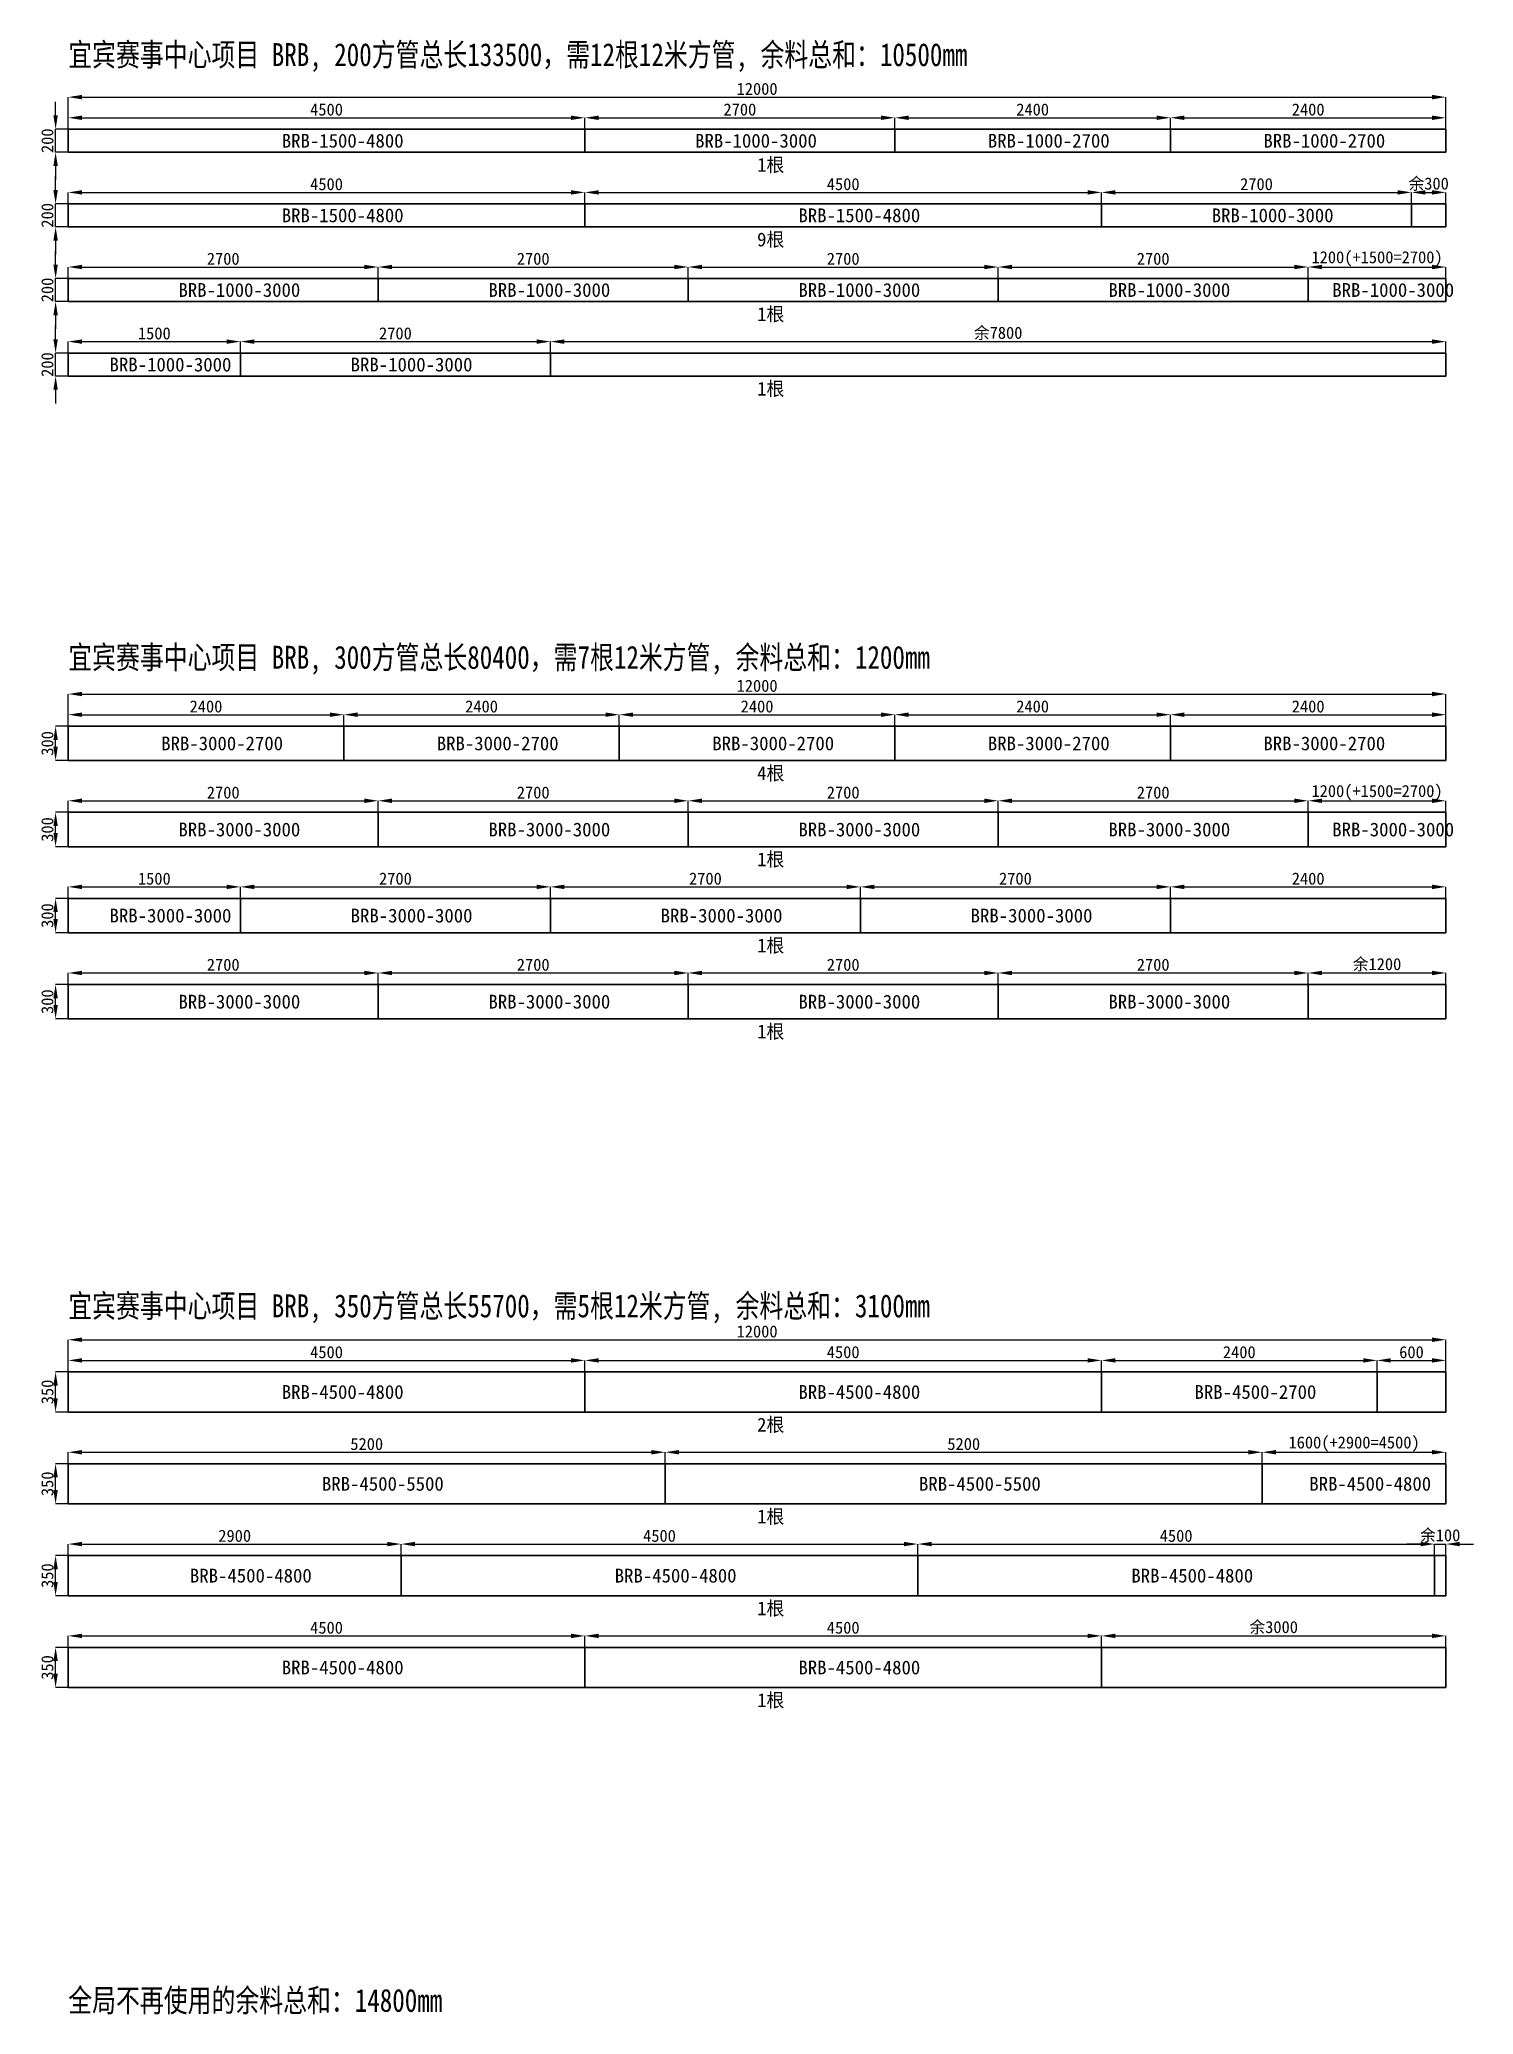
# Model space of a CAD drawing. Header units: metres. Extents: x -250 to 12240, y -15473 to 1732.
import ezdxf

# ---------------------------------------------------------------- set-up
doc = ezdxf.new("R2010")
doc.units = ezdxf.units.M
for name, color, linetype in [('DIMENSION', 3, 'Continuous'), ('TEXT', 3, 'Continuous'), ('TUBE', 3, 'Continuous')]:
    doc.layers.add(name, color=color, linetype=linetype)
doc.dimstyles.get("Standard").update_dxf_attribs({"dimscale": 30, "dimtxt": 3.5, "dimasz": 4, "dimexe": 1.25, "dimexo": 0, "dimtad": 1, "dimcen": 2.5, "dimazin": 3, "dimtfac": 1, "dimtmove": 0, "dimatfit": 3})

msp = doc.modelspace()

# ---------------------------------------------------------------- texts
at = {"layer": 'TEXT', "width": 0.8}
for s, p in [('宜宾赛事中心项目 BRB, 200方管总长133500，需12根12米方管, 余料总和：10500mm', (0, 1500)), ('宜宾赛事中心项目 BRB, 300方管总长80400，需7根12米方管, 余料总和：1200mm', (0, -3750)), ('宜宾赛事中心项目 BRB, 350方管总长55700，需5根12米方管, 余料总和：3100mm', (0, -9400)), ('全局不再使用的余料总和：14800mm', (0, -15450))]:
    msp.add_text(s, height=200, dxfattribs=at).set_placement(p)
at = {"layer": 'TEXT'}
for s, p in [('BRB-1500-4800', (1860, 790)), ('BRB-1000-3000', (5460, 790)), ('BRB-1000-2700', (8010, 790)), ('BRB-1000-2700', (10410, 790)), ('1根', (6000, 580)), ('BRB-1500-4800', (1860, 140)), ('BRB-1500-4800', (6360, 140)), ('BRB-1000-3000', (9960, 140)), ('9根', (6000, -70)), ('BRB-1000-3000', (960, -510)), ('BRB-1000-3000', (3660, -510)), ('BRB-1000-3000', (6360, -510)), ('BRB-1000-3000', (9060, -510)), ('BRB-1000-3000', (11010, -510)), ('1根', (6000, -720)), ('BRB-1000-3000', (360, -1160)), ('BRB-1000-3000', (2460, -1160)), ('1根', (6000, -1370)), ('BRB-3000-2700', (810, -4460)), ('BRB-3000-2700', (3210, -4460)), ('BRB-3000-2700', (5610, -4460)), ('BRB-3000-2700', (8010, -4460)), ('BRB-3000-2700', (10410, -4460)), ('4根', (6000, -4720)), ('BRB-3000-3000', (960, -5210)), ('BRB-3000-3000', (3660, -5210)), ('BRB-3000-3000', (6360, -5210)), ('BRB-3000-3000', (9060, -5210)), ('BRB-3000-3000', (11010, -5210)), ('1根', (6000, -5470)), ('BRB-3000-3000', (360, -5960)), ('BRB-3000-3000', (2460, -5960)), ('BRB-3000-3000', (5160, -5960)), ('BRB-3000-3000', (7860, -5960)), ('1根', (6000, -6220)), ('BRB-3000-3000', (960, -6710)), ('BRB-3000-3000', (3660, -6710)), ('BRB-3000-3000', (6360, -6710)), ('BRB-3000-3000', (9060, -6710)), ('1根', (6000, -6970)), ('BRB-4500-4800', (1860, -10110)), ('BRB-4500-4800', (6360, -10110)), ('BRB-4500-2700', (9810, -10110)), ('2根', (6000, -10395)), ('BRB-4500-5500', (2210, -10910)), ('BRB-4500-5500', (7410, -10910)), ('BRB-4500-4800', (10810, -10910)), ('1根', (6000, -11195)), ('BRB-4500-4800', (1060, -11710)), ('BRB-4500-4800', (4760, -11710)), ('BRB-4500-4800', (9260, -11710)), ('1根', (6000, -11995)), ('BRB-4500-4800', (1860, -12510)), ('BRB-4500-4800', (6360, -12510)), ('1根', (6000, -12795))]:
    msp.add_text(s, height=120, dxfattribs=at).set_placement(p)

# ---------------------------------------------------------------- blocks, each defined once
blk = doc.blocks.new('_CLOSEDFILLED')
at = {"color": 0, "linetype": 'BYBLOCK'}
blk.add_solid([(-1, 0.16), (0, 0), (-1, -0.16)], dxfattribs=at)
blk = doc.blocks.new('*D1')
at = {"color": 0}
for p, q in [((-110, 1070), (-110, 1190)), ((-110, 750), (-110, 950)), ((-110, 630), (-110, 510))]:
    blk.add_line(p, q, dxfattribs=at)
at = {"color": 3}
for p, q in [((10, 950), (-110, 950)), ((10, 750), (-110, 750))]:
    blk.add_line(p, q, dxfattribs=at)
at = {"layer": 'Defpoints'}
for p in [(10, 950), (-110, 750), (10, 750)]:
    blk.add_point(p, dxfattribs=at)
at = {"layer": 'DIMENSION', "color": 0, "xscale": 120, "yscale": 120}
for p, rotation in [((-110, 950), 270), ((-110, 750), 90)]:
    blk.add_blockref('_CLOSEDFILLED', p, dxfattribs=dict(at, rotation=rotation))
at = {"layer": 'DIMENSION', "color": 3, "insert": (-181.25, 850), "char_height": 105, "attachment_point": 5, "rotation": 90}
blk.add_mtext('200', dxfattribs=at)
blk = doc.blocks.new('*D2')
at = {"color": 3}
for p, q in [((0, 950), (0, 1230)), ((12000, 950), (12000, 1230))]:
    blk.add_line(p, q, dxfattribs=at)
at = {"color": 0}
blk.add_line((120, 1230), (11880, 1230), dxfattribs=at)
at = {"layer": 'Defpoints'}
for p in [(0, 1230), (0, 950), (12000, 950)]:
    blk.add_point(p, dxfattribs=at)
at = {"layer": 'DIMENSION', "color": 0, "xscale": 120, "yscale": 120, "rotation": 180}
blk.add_blockref('_CLOSEDFILLED', (0, 1230), dxfattribs=at)
at = {"layer": 'DIMENSION', "color": 0, "xscale": 120, "yscale": 120}
blk.add_blockref('_CLOSEDFILLED', (12000, 1230), dxfattribs=at)
at = {"layer": 'DIMENSION', "color": 3, "insert": (6000, 1301.25), "char_height": 105, "attachment_point": 5}
blk.add_mtext('12000', dxfattribs=at)
blk = doc.blocks.new('*D3')
at = {"color": 3}
for p, q in [((0, 950), (0, 1050)), ((4500, 950), (4500, 1050))]:
    blk.add_line(p, q, dxfattribs=at)
at = {"color": 0}
blk.add_line((120, 1050), (4380, 1050), dxfattribs=at)
at = {"layer": 'Defpoints'}
for p in [(0, 1050), (0, 950), (4500, 950)]:
    blk.add_point(p, dxfattribs=at)
at = {"layer": 'DIMENSION', "color": 0, "xscale": 120, "yscale": 120, "rotation": 180}
blk.add_blockref('_CLOSEDFILLED', (0, 1050), dxfattribs=at)
at = {"layer": 'DIMENSION', "color": 0, "xscale": 120, "yscale": 120}
blk.add_blockref('_CLOSEDFILLED', (4500, 1050), dxfattribs=at)
at = {"layer": 'DIMENSION', "color": 3, "insert": (2250, 1121.25), "char_height": 105, "attachment_point": 5}
blk.add_mtext('4500', dxfattribs=at)
blk = doc.blocks.new('*D4')
at = {"color": 3}
for p, q in [((4500, 950), (4500, 1050)), ((7200, 950), (7200, 1050))]:
    blk.add_line(p, q, dxfattribs=at)
at = {"color": 0}
blk.add_line((4620, 1050), (7080, 1050), dxfattribs=at)
at = {"layer": 'Defpoints'}
for p in [(4500, 1050), (4500, 950), (7200, 950)]:
    blk.add_point(p, dxfattribs=at)
at = {"layer": 'DIMENSION', "color": 0, "xscale": 120, "yscale": 120, "rotation": 180}
blk.add_blockref('_CLOSEDFILLED', (4500, 1050), dxfattribs=at)
at = {"layer": 'DIMENSION', "color": 0, "xscale": 120, "yscale": 120}
blk.add_blockref('_CLOSEDFILLED', (7200, 1050), dxfattribs=at)
at = {"layer": 'DIMENSION', "color": 3, "insert": (5850, 1121.25), "char_height": 105, "attachment_point": 5}
blk.add_mtext('2700', dxfattribs=at)
blk = doc.blocks.new('*D5')
at = {"color": 3}
for p, q in [((7200, 950), (7200, 1050)), ((9600, 950), (9600, 1050))]:
    blk.add_line(p, q, dxfattribs=at)
at = {"color": 0}
blk.add_line((7320, 1050), (9480, 1050), dxfattribs=at)
at = {"layer": 'Defpoints'}
for p in [(7200, 1050), (7200, 950), (9600, 950)]:
    blk.add_point(p, dxfattribs=at)
at = {"layer": 'DIMENSION', "color": 0, "xscale": 120, "yscale": 120, "rotation": 180}
blk.add_blockref('_CLOSEDFILLED', (7200, 1050), dxfattribs=at)
at = {"layer": 'DIMENSION', "color": 0, "xscale": 120, "yscale": 120}
blk.add_blockref('_CLOSEDFILLED', (9600, 1050), dxfattribs=at)
at = {"layer": 'DIMENSION', "color": 3, "insert": (8400, 1121.25), "char_height": 105, "attachment_point": 5}
blk.add_mtext('2400', dxfattribs=at)
blk = doc.blocks.new('*D6')
at = {"color": 3}
for p, q in [((9600, 950), (9600, 1050)), ((12000, 950), (12000, 1050))]:
    blk.add_line(p, q, dxfattribs=at)
at = {"color": 0}
blk.add_line((9720, 1050), (11880, 1050), dxfattribs=at)
at = {"layer": 'Defpoints'}
for p in [(9600, 1050), (9600, 950), (12000, 950)]:
    blk.add_point(p, dxfattribs=at)
at = {"layer": 'DIMENSION', "color": 0, "xscale": 120, "yscale": 120, "rotation": 180}
blk.add_blockref('_CLOSEDFILLED', (9600, 1050), dxfattribs=at)
at = {"layer": 'DIMENSION', "color": 0, "xscale": 120, "yscale": 120}
blk.add_blockref('_CLOSEDFILLED', (12000, 1050), dxfattribs=at)
at = {"layer": 'DIMENSION', "color": 3, "insert": (10800, 1121.25), "char_height": 105, "attachment_point": 5}
blk.add_mtext('2400', dxfattribs=at)
blk = doc.blocks.new('*D7')
at = {"color": 0}
for p, q in [((-110, 420), (-110, 540)), ((-110, 100), (-110, 300)), ((-110, -20), (-110, -140))]:
    blk.add_line(p, q, dxfattribs=at)
at = {"color": 3}
for p, q in [((10, 300), (-110, 300)), ((10, 100), (-110, 100))]:
    blk.add_line(p, q, dxfattribs=at)
at = {"layer": 'Defpoints'}
for p in [(10, 300), (-110, 100), (10, 100)]:
    blk.add_point(p, dxfattribs=at)
at = {"layer": 'DIMENSION', "color": 0, "xscale": 120, "yscale": 120}
for p, rotation in [((-110, 300), 270), ((-110, 100), 90)]:
    blk.add_blockref('_CLOSEDFILLED', p, dxfattribs=dict(at, rotation=rotation))
at = {"layer": 'DIMENSION', "color": 3, "insert": (-181.25, 200), "char_height": 105, "attachment_point": 5, "rotation": 90}
blk.add_mtext('200', dxfattribs=at)
blk = doc.blocks.new('*D8')
at = {"color": 3}
for p, q in [((0, 300), (0, 400)), ((4500, 300), (4500, 400))]:
    blk.add_line(p, q, dxfattribs=at)
at = {"color": 0}
blk.add_line((120, 400), (4380, 400), dxfattribs=at)
at = {"layer": 'Defpoints'}
for p in [(0, 400), (0, 300), (4500, 300)]:
    blk.add_point(p, dxfattribs=at)
at = {"layer": 'DIMENSION', "color": 0, "xscale": 120, "yscale": 120, "rotation": 180}
blk.add_blockref('_CLOSEDFILLED', (0, 400), dxfattribs=at)
at = {"layer": 'DIMENSION', "color": 0, "xscale": 120, "yscale": 120}
blk.add_blockref('_CLOSEDFILLED', (4500, 400), dxfattribs=at)
at = {"layer": 'DIMENSION', "color": 3, "insert": (2250, 471.25), "char_height": 105, "attachment_point": 5}
blk.add_mtext('4500', dxfattribs=at)
blk = doc.blocks.new('*D9')
at = {"color": 3}
for p, q in [((4500, 300), (4500, 400)), ((9000, 300), (9000, 400))]:
    blk.add_line(p, q, dxfattribs=at)
at = {"color": 0}
blk.add_line((4620, 400), (8880, 400), dxfattribs=at)
at = {"layer": 'Defpoints'}
for p in [(4500, 400), (4500, 300), (9000, 300)]:
    blk.add_point(p, dxfattribs=at)
at = {"layer": 'DIMENSION', "color": 0, "xscale": 120, "yscale": 120, "rotation": 180}
blk.add_blockref('_CLOSEDFILLED', (4500, 400), dxfattribs=at)
at = {"layer": 'DIMENSION', "color": 0, "xscale": 120, "yscale": 120}
blk.add_blockref('_CLOSEDFILLED', (9000, 400), dxfattribs=at)
at = {"layer": 'DIMENSION', "color": 3, "insert": (6750, 471.25), "char_height": 105, "attachment_point": 5}
blk.add_mtext('4500', dxfattribs=at)
blk = doc.blocks.new('*D10')
at = {"color": 3}
for p, q in [((9000, 300), (9000, 400)), ((11700, 300), (11700, 400))]:
    blk.add_line(p, q, dxfattribs=at)
at = {"color": 0}
blk.add_line((9120, 400), (11580, 400), dxfattribs=at)
at = {"layer": 'Defpoints'}
for p in [(9000, 400), (9000, 300), (11700, 300)]:
    blk.add_point(p, dxfattribs=at)
at = {"layer": 'DIMENSION', "color": 0, "xscale": 120, "yscale": 120, "rotation": 180}
blk.add_blockref('_CLOSEDFILLED', (9000, 400), dxfattribs=at)
at = {"layer": 'DIMENSION', "color": 0, "xscale": 120, "yscale": 120}
blk.add_blockref('_CLOSEDFILLED', (11700, 400), dxfattribs=at)
at = {"layer": 'DIMENSION', "color": 3, "insert": (10350, 471.25), "char_height": 105, "attachment_point": 5}
blk.add_mtext('2700', dxfattribs=at)
blk = doc.blocks.new('*D11')
at = {"color": 3}
for p, q in [((11700, 300), (11700, 400)), ((12000, 300), (12000, 400))]:
    blk.add_line(p, q, dxfattribs=at)
at = {"color": 0}
blk.add_line((11820, 400), (11880, 400), dxfattribs=at)
at = {"layer": 'Defpoints'}
for p in [(11700, 400), (11700, 300), (12000, 300)]:
    blk.add_point(p, dxfattribs=at)
at = {"layer": 'DIMENSION', "color": 0, "xscale": 120, "yscale": 120, "rotation": 180}
blk.add_blockref('_CLOSEDFILLED', (11700, 400), dxfattribs=at)
at = {"layer": 'DIMENSION', "color": 0, "xscale": 120, "yscale": 120}
blk.add_blockref('_CLOSEDFILLED', (12000, 400), dxfattribs=at)
at = {"layer": 'DIMENSION', "color": 3, "insert": (11850, 471.25), "char_height": 105, "attachment_point": 5}
blk.add_mtext('余300', dxfattribs=at)
blk = doc.blocks.new('*D12')
at = {"color": 0}
for p, q in [((-110, -230), (-110, -110)), ((-110, -550), (-110, -350)), ((-110, -670), (-110, -790))]:
    blk.add_line(p, q, dxfattribs=at)
at = {"color": 3}
for p, q in [((10, -350), (-110, -350)), ((10, -550), (-110, -550))]:
    blk.add_line(p, q, dxfattribs=at)
at = {"layer": 'Defpoints'}
for p in [(10, -350), (-110, -550), (10, -550)]:
    blk.add_point(p, dxfattribs=at)
at = {"layer": 'DIMENSION', "color": 0, "xscale": 120, "yscale": 120}
for p, rotation in [((-110, -350), 270), ((-110, -550), 90)]:
    blk.add_blockref('_CLOSEDFILLED', p, dxfattribs=dict(at, rotation=rotation))
at = {"layer": 'DIMENSION', "color": 3, "insert": (-181.25, -450), "char_height": 105, "attachment_point": 5, "rotation": 90}
blk.add_mtext('200', dxfattribs=at)
blk = doc.blocks.new('*D13')
at = {"color": 3}
for p, q in [((0, -350), (0, -250)), ((2700, -350), (2700, -250))]:
    blk.add_line(p, q, dxfattribs=at)
at = {"color": 0}
blk.add_line((120, -250), (2580, -250), dxfattribs=at)
at = {"layer": 'Defpoints'}
for p in [(0, -250), (0, -350), (2700, -350)]:
    blk.add_point(p, dxfattribs=at)
at = {"layer": 'DIMENSION', "color": 0, "xscale": 120, "yscale": 120, "rotation": 180}
blk.add_blockref('_CLOSEDFILLED', (0, -250), dxfattribs=at)
at = {"layer": 'DIMENSION', "color": 0, "xscale": 120, "yscale": 120}
blk.add_blockref('_CLOSEDFILLED', (2700, -250), dxfattribs=at)
at = {"layer": 'DIMENSION', "color": 3, "insert": (1350, -178.75), "char_height": 105, "attachment_point": 5}
blk.add_mtext('2700', dxfattribs=at)
blk = doc.blocks.new('*D14')
at = {"color": 3}
for p, q in [((2700, -350), (2700, -250)), ((5400, -350), (5400, -250))]:
    blk.add_line(p, q, dxfattribs=at)
at = {"color": 0}
blk.add_line((2820, -250), (5280, -250), dxfattribs=at)
at = {"layer": 'Defpoints'}
for p in [(2700, -250), (2700, -350), (5400, -350)]:
    blk.add_point(p, dxfattribs=at)
at = {"layer": 'DIMENSION', "color": 0, "xscale": 120, "yscale": 120, "rotation": 180}
blk.add_blockref('_CLOSEDFILLED', (2700, -250), dxfattribs=at)
at = {"layer": 'DIMENSION', "color": 0, "xscale": 120, "yscale": 120}
blk.add_blockref('_CLOSEDFILLED', (5400, -250), dxfattribs=at)
at = {"layer": 'DIMENSION', "color": 3, "insert": (4050, -178.75), "char_height": 105, "attachment_point": 5}
blk.add_mtext('2700', dxfattribs=at)
blk = doc.blocks.new('*D15')
at = {"color": 3}
for p, q in [((5400, -350), (5400, -250)), ((8100, -350), (8100, -250))]:
    blk.add_line(p, q, dxfattribs=at)
at = {"color": 0}
blk.add_line((5520, -250), (7980, -250), dxfattribs=at)
at = {"layer": 'Defpoints'}
for p in [(5400, -250), (5400, -350), (8100, -350)]:
    blk.add_point(p, dxfattribs=at)
at = {"layer": 'DIMENSION', "color": 0, "xscale": 120, "yscale": 120, "rotation": 180}
blk.add_blockref('_CLOSEDFILLED', (5400, -250), dxfattribs=at)
at = {"layer": 'DIMENSION', "color": 0, "xscale": 120, "yscale": 120}
blk.add_blockref('_CLOSEDFILLED', (8100, -250), dxfattribs=at)
at = {"layer": 'DIMENSION', "color": 3, "insert": (6750, -178.75), "char_height": 105, "attachment_point": 5}
blk.add_mtext('2700', dxfattribs=at)
blk = doc.blocks.new('*D16')
at = {"color": 3}
for p, q in [((8100, -350), (8100, -250)), ((10800, -350), (10800, -250))]:
    blk.add_line(p, q, dxfattribs=at)
at = {"color": 0}
blk.add_line((8220, -250), (10680, -250), dxfattribs=at)
at = {"layer": 'Defpoints'}
for p in [(8100, -250), (8100, -350), (10800, -350)]:
    blk.add_point(p, dxfattribs=at)
at = {"layer": 'DIMENSION', "color": 0, "xscale": 120, "yscale": 120, "rotation": 180}
blk.add_blockref('_CLOSEDFILLED', (8100, -250), dxfattribs=at)
at = {"layer": 'DIMENSION', "color": 0, "xscale": 120, "yscale": 120}
blk.add_blockref('_CLOSEDFILLED', (10800, -250), dxfattribs=at)
at = {"layer": 'DIMENSION', "color": 3, "insert": (9450, -178.75), "char_height": 105, "attachment_point": 5}
blk.add_mtext('2700', dxfattribs=at)
blk = doc.blocks.new('*D17')
at = {"color": 3}
for p, q in [((10800, -350), (10800, -250)), ((12000, -350), (12000, -250))]:
    blk.add_line(p, q, dxfattribs=at)
at = {"color": 0}
blk.add_line((10920, -250), (11880, -250), dxfattribs=at)
at = {"layer": 'Defpoints'}
for p in [(10800, -250), (10800, -350), (12000, -350)]:
    blk.add_point(p, dxfattribs=at)
at = {"layer": 'DIMENSION', "color": 0, "xscale": 120, "yscale": 120, "rotation": 180}
blk.add_blockref('_CLOSEDFILLED', (10800, -250), dxfattribs=at)
at = {"layer": 'DIMENSION', "color": 0, "xscale": 120, "yscale": 120}
blk.add_blockref('_CLOSEDFILLED', (12000, -250), dxfattribs=at)
at = {"layer": 'DIMENSION', "color": 3, "insert": (11400, -178.75), "char_height": 105, "attachment_point": 5}
blk.add_mtext('1200(+1500=2700)', dxfattribs=at)
blk = doc.blocks.new('*D18')
at = {"color": 0}
for p, q in [((-110, -880), (-110, -760)), ((-110, -1200), (-110, -1000)), ((-110, -1320), (-110, -1440))]:
    blk.add_line(p, q, dxfattribs=at)
at = {"color": 3}
for p, q in [((10, -1000), (-110, -1000)), ((10, -1200), (-110, -1200))]:
    blk.add_line(p, q, dxfattribs=at)
at = {"layer": 'Defpoints'}
for p in [(10, -1000), (-110, -1200), (10, -1200)]:
    blk.add_point(p, dxfattribs=at)
at = {"layer": 'DIMENSION', "color": 0, "xscale": 120, "yscale": 120}
for p, rotation in [((-110, -1000), 270), ((-110, -1200), 90)]:
    blk.add_blockref('_CLOSEDFILLED', p, dxfattribs=dict(at, rotation=rotation))
at = {"layer": 'DIMENSION', "color": 3, "insert": (-181.25, -1100), "char_height": 105, "attachment_point": 5, "rotation": 90}
blk.add_mtext('200', dxfattribs=at)
blk = doc.blocks.new('*D19')
at = {"color": 3}
for p, q in [((0, -1000), (0, -900)), ((1500, -1000), (1500, -900))]:
    blk.add_line(p, q, dxfattribs=at)
at = {"color": 0}
blk.add_line((120, -900), (1380, -900), dxfattribs=at)
at = {"layer": 'Defpoints'}
for p in [(0, -900), (0, -1000), (1500, -1000)]:
    blk.add_point(p, dxfattribs=at)
at = {"layer": 'DIMENSION', "color": 0, "xscale": 120, "yscale": 120, "rotation": 180}
blk.add_blockref('_CLOSEDFILLED', (0, -900), dxfattribs=at)
at = {"layer": 'DIMENSION', "color": 0, "xscale": 120, "yscale": 120}
blk.add_blockref('_CLOSEDFILLED', (1500, -900), dxfattribs=at)
at = {"layer": 'DIMENSION', "color": 3, "insert": (750, -828.75), "char_height": 105, "attachment_point": 5}
blk.add_mtext('1500', dxfattribs=at)
blk = doc.blocks.new('*D20')
at = {"color": 3}
for p, q in [((1500, -1000), (1500, -900)), ((4200, -1000), (4200, -900))]:
    blk.add_line(p, q, dxfattribs=at)
at = {"color": 0}
blk.add_line((1620, -900), (4080, -900), dxfattribs=at)
at = {"layer": 'Defpoints'}
for p in [(1500, -900), (1500, -1000), (4200, -1000)]:
    blk.add_point(p, dxfattribs=at)
at = {"layer": 'DIMENSION', "color": 0, "xscale": 120, "yscale": 120, "rotation": 180}
blk.add_blockref('_CLOSEDFILLED', (1500, -900), dxfattribs=at)
at = {"layer": 'DIMENSION', "color": 0, "xscale": 120, "yscale": 120}
blk.add_blockref('_CLOSEDFILLED', (4200, -900), dxfattribs=at)
at = {"layer": 'DIMENSION', "color": 3, "insert": (2850, -828.75), "char_height": 105, "attachment_point": 5}
blk.add_mtext('2700', dxfattribs=at)
blk = doc.blocks.new('*D21')
at = {"color": 3}
for p, q in [((4200, -1000), (4200, -900)), ((12000, -1000), (12000, -900))]:
    blk.add_line(p, q, dxfattribs=at)
at = {"color": 0}
blk.add_line((4320, -900), (11880, -900), dxfattribs=at)
at = {"layer": 'Defpoints'}
for p in [(4200, -900), (4200, -1000), (12000, -1000)]:
    blk.add_point(p, dxfattribs=at)
at = {"layer": 'DIMENSION', "color": 0, "xscale": 120, "yscale": 120, "rotation": 180}
blk.add_blockref('_CLOSEDFILLED', (4200, -900), dxfattribs=at)
at = {"layer": 'DIMENSION', "color": 0, "xscale": 120, "yscale": 120}
blk.add_blockref('_CLOSEDFILLED', (12000, -900), dxfattribs=at)
at = {"layer": 'DIMENSION', "color": 3, "insert": (8100, -828.75), "char_height": 105, "attachment_point": 5}
blk.add_mtext('余7800', dxfattribs=at)
blk = doc.blocks.new('*D22')
at = {"color": 3}
for p, q in [((10, -4250), (-110, -4250)), ((10, -4550), (-110, -4550))]:
    blk.add_line(p, q, dxfattribs=at)
at = {"color": 0}
blk.add_line((-110, -4430), (-110, -4370), dxfattribs=at)
at = {"layer": 'Defpoints'}
for p in [(10, -4250), (-110, -4550), (10, -4550)]:
    blk.add_point(p, dxfattribs=at)
at = {"layer": 'DIMENSION', "color": 0, "xscale": 120, "yscale": 120}
for p, rotation in [((-110, -4250), 90), ((-110, -4550), 270)]:
    blk.add_blockref('_CLOSEDFILLED', p, dxfattribs=dict(at, rotation=rotation))
at = {"layer": 'DIMENSION', "color": 3, "insert": (-181.25, -4400), "char_height": 105, "attachment_point": 5, "rotation": 90}
blk.add_mtext('300', dxfattribs=at)
blk = doc.blocks.new('*D23')
at = {"color": 3}
for p, q in [((0, -4250), (0, -3970)), ((12000, -4250), (12000, -3970))]:
    blk.add_line(p, q, dxfattribs=at)
at = {"color": 0}
blk.add_line((120, -3970), (11880, -3970), dxfattribs=at)
at = {"layer": 'Defpoints'}
for p in [(0, -3970), (0, -4250), (12000, -4250)]:
    blk.add_point(p, dxfattribs=at)
at = {"layer": 'DIMENSION', "color": 0, "xscale": 120, "yscale": 120, "rotation": 180}
blk.add_blockref('_CLOSEDFILLED', (0, -3970), dxfattribs=at)
at = {"layer": 'DIMENSION', "color": 0, "xscale": 120, "yscale": 120}
blk.add_blockref('_CLOSEDFILLED', (12000, -3970), dxfattribs=at)
at = {"layer": 'DIMENSION', "color": 3, "insert": (6000, -3898.75), "char_height": 105, "attachment_point": 5}
blk.add_mtext('12000', dxfattribs=at)
blk = doc.blocks.new('*D24')
at = {"color": 3}
for p, q in [((0, -4250), (0, -4150)), ((2400, -4250), (2400, -4150))]:
    blk.add_line(p, q, dxfattribs=at)
at = {"color": 0}
blk.add_line((120, -4150), (2280, -4150), dxfattribs=at)
at = {"layer": 'Defpoints'}
for p in [(0, -4150), (0, -4250), (2400, -4250)]:
    blk.add_point(p, dxfattribs=at)
at = {"layer": 'DIMENSION', "color": 0, "xscale": 120, "yscale": 120, "rotation": 180}
blk.add_blockref('_CLOSEDFILLED', (0, -4150), dxfattribs=at)
at = {"layer": 'DIMENSION', "color": 0, "xscale": 120, "yscale": 120}
blk.add_blockref('_CLOSEDFILLED', (2400, -4150), dxfattribs=at)
at = {"layer": 'DIMENSION', "color": 3, "insert": (1200, -4078.75), "char_height": 105, "attachment_point": 5}
blk.add_mtext('2400', dxfattribs=at)
blk = doc.blocks.new('*D25')
at = {"color": 3}
for p, q in [((2400, -4250), (2400, -4150)), ((4800, -4250), (4800, -4150))]:
    blk.add_line(p, q, dxfattribs=at)
at = {"color": 0}
blk.add_line((2520, -4150), (4680, -4150), dxfattribs=at)
at = {"layer": 'Defpoints'}
for p in [(2400, -4150), (2400, -4250), (4800, -4250)]:
    blk.add_point(p, dxfattribs=at)
at = {"layer": 'DIMENSION', "color": 0, "xscale": 120, "yscale": 120, "rotation": 180}
blk.add_blockref('_CLOSEDFILLED', (2400, -4150), dxfattribs=at)
at = {"layer": 'DIMENSION', "color": 0, "xscale": 120, "yscale": 120}
blk.add_blockref('_CLOSEDFILLED', (4800, -4150), dxfattribs=at)
at = {"layer": 'DIMENSION', "color": 3, "insert": (3600, -4078.75), "char_height": 105, "attachment_point": 5}
blk.add_mtext('2400', dxfattribs=at)
blk = doc.blocks.new('*D26')
at = {"color": 3}
for p, q in [((4800, -4250), (4800, -4150)), ((7200, -4250), (7200, -4150))]:
    blk.add_line(p, q, dxfattribs=at)
at = {"color": 0}
blk.add_line((4920, -4150), (7080, -4150), dxfattribs=at)
at = {"layer": 'Defpoints'}
for p in [(4800, -4150), (4800, -4250), (7200, -4250)]:
    blk.add_point(p, dxfattribs=at)
at = {"layer": 'DIMENSION', "color": 0, "xscale": 120, "yscale": 120, "rotation": 180}
blk.add_blockref('_CLOSEDFILLED', (4800, -4150), dxfattribs=at)
at = {"layer": 'DIMENSION', "color": 0, "xscale": 120, "yscale": 120}
blk.add_blockref('_CLOSEDFILLED', (7200, -4150), dxfattribs=at)
at = {"layer": 'DIMENSION', "color": 3, "insert": (6000, -4078.75), "char_height": 105, "attachment_point": 5}
blk.add_mtext('2400', dxfattribs=at)
blk = doc.blocks.new('*D27')
at = {"color": 3}
for p, q in [((7200, -4250), (7200, -4150)), ((9600, -4250), (9600, -4150))]:
    blk.add_line(p, q, dxfattribs=at)
at = {"color": 0}
blk.add_line((7320, -4150), (9480, -4150), dxfattribs=at)
at = {"layer": 'Defpoints'}
for p in [(7200, -4150), (7200, -4250), (9600, -4250)]:
    blk.add_point(p, dxfattribs=at)
at = {"layer": 'DIMENSION', "color": 0, "xscale": 120, "yscale": 120, "rotation": 180}
blk.add_blockref('_CLOSEDFILLED', (7200, -4150), dxfattribs=at)
at = {"layer": 'DIMENSION', "color": 0, "xscale": 120, "yscale": 120}
blk.add_blockref('_CLOSEDFILLED', (9600, -4150), dxfattribs=at)
at = {"layer": 'DIMENSION', "color": 3, "insert": (8400, -4078.75), "char_height": 105, "attachment_point": 5}
blk.add_mtext('2400', dxfattribs=at)
blk = doc.blocks.new('*D28')
at = {"color": 3}
for p, q in [((9600, -4250), (9600, -4150)), ((12000, -4250), (12000, -4150))]:
    blk.add_line(p, q, dxfattribs=at)
at = {"color": 0}
blk.add_line((9720, -4150), (11880, -4150), dxfattribs=at)
at = {"layer": 'Defpoints'}
for p in [(9600, -4150), (9600, -4250), (12000, -4250)]:
    blk.add_point(p, dxfattribs=at)
at = {"layer": 'DIMENSION', "color": 0, "xscale": 120, "yscale": 120, "rotation": 180}
blk.add_blockref('_CLOSEDFILLED', (9600, -4150), dxfattribs=at)
at = {"layer": 'DIMENSION', "color": 0, "xscale": 120, "yscale": 120}
blk.add_blockref('_CLOSEDFILLED', (12000, -4150), dxfattribs=at)
at = {"layer": 'DIMENSION', "color": 3, "insert": (10800, -4078.75), "char_height": 105, "attachment_point": 5}
blk.add_mtext('2400', dxfattribs=at)
blk = doc.blocks.new('*D29')
at = {"color": 3}
for p, q in [((10, -5000), (-110, -5000)), ((10, -5300), (-110, -5300))]:
    blk.add_line(p, q, dxfattribs=at)
at = {"color": 0}
blk.add_line((-110, -5180), (-110, -5120), dxfattribs=at)
at = {"layer": 'Defpoints'}
for p in [(10, -5000), (-110, -5300), (10, -5300)]:
    blk.add_point(p, dxfattribs=at)
at = {"layer": 'DIMENSION', "color": 0, "xscale": 120, "yscale": 120}
for p, rotation in [((-110, -5000), 90), ((-110, -5300), 270)]:
    blk.add_blockref('_CLOSEDFILLED', p, dxfattribs=dict(at, rotation=rotation))
at = {"layer": 'DIMENSION', "color": 3, "insert": (-181.25, -5150), "char_height": 105, "attachment_point": 5, "rotation": 90}
blk.add_mtext('300', dxfattribs=at)
blk = doc.blocks.new('*D30')
at = {"color": 3}
for p, q in [((0, -5000), (0, -4900)), ((2700, -5000), (2700, -4900))]:
    blk.add_line(p, q, dxfattribs=at)
at = {"color": 0}
blk.add_line((120, -4900), (2580, -4900), dxfattribs=at)
at = {"layer": 'Defpoints'}
for p in [(0, -4900), (0, -5000), (2700, -5000)]:
    blk.add_point(p, dxfattribs=at)
at = {"layer": 'DIMENSION', "color": 0, "xscale": 120, "yscale": 120, "rotation": 180}
blk.add_blockref('_CLOSEDFILLED', (0, -4900), dxfattribs=at)
at = {"layer": 'DIMENSION', "color": 0, "xscale": 120, "yscale": 120}
blk.add_blockref('_CLOSEDFILLED', (2700, -4900), dxfattribs=at)
at = {"layer": 'DIMENSION', "color": 3, "insert": (1350, -4828.75), "char_height": 105, "attachment_point": 5}
blk.add_mtext('2700', dxfattribs=at)
blk = doc.blocks.new('*D31')
at = {"color": 3}
for p, q in [((2700, -5000), (2700, -4900)), ((5400, -5000), (5400, -4900))]:
    blk.add_line(p, q, dxfattribs=at)
at = {"color": 0}
blk.add_line((2820, -4900), (5280, -4900), dxfattribs=at)
at = {"layer": 'Defpoints'}
for p in [(2700, -4900), (2700, -5000), (5400, -5000)]:
    blk.add_point(p, dxfattribs=at)
at = {"layer": 'DIMENSION', "color": 0, "xscale": 120, "yscale": 120, "rotation": 180}
blk.add_blockref('_CLOSEDFILLED', (2700, -4900), dxfattribs=at)
at = {"layer": 'DIMENSION', "color": 0, "xscale": 120, "yscale": 120}
blk.add_blockref('_CLOSEDFILLED', (5400, -4900), dxfattribs=at)
at = {"layer": 'DIMENSION', "color": 3, "insert": (4050, -4828.75), "char_height": 105, "attachment_point": 5}
blk.add_mtext('2700', dxfattribs=at)
blk = doc.blocks.new('*D32')
at = {"color": 3}
for p, q in [((5400, -5000), (5400, -4900)), ((8100, -5000), (8100, -4900))]:
    blk.add_line(p, q, dxfattribs=at)
at = {"color": 0}
blk.add_line((5520, -4900), (7980, -4900), dxfattribs=at)
at = {"layer": 'Defpoints'}
for p in [(5400, -4900), (5400, -5000), (8100, -5000)]:
    blk.add_point(p, dxfattribs=at)
at = {"layer": 'DIMENSION', "color": 0, "xscale": 120, "yscale": 120, "rotation": 180}
blk.add_blockref('_CLOSEDFILLED', (5400, -4900), dxfattribs=at)
at = {"layer": 'DIMENSION', "color": 0, "xscale": 120, "yscale": 120}
blk.add_blockref('_CLOSEDFILLED', (8100, -4900), dxfattribs=at)
at = {"layer": 'DIMENSION', "color": 3, "insert": (6750, -4828.75), "char_height": 105, "attachment_point": 5}
blk.add_mtext('2700', dxfattribs=at)
blk = doc.blocks.new('*D33')
at = {"color": 3}
for p, q in [((8100, -5000), (8100, -4900)), ((10800, -5000), (10800, -4900))]:
    blk.add_line(p, q, dxfattribs=at)
at = {"color": 0}
blk.add_line((8220, -4900), (10680, -4900), dxfattribs=at)
at = {"layer": 'Defpoints'}
for p in [(8100, -4900), (8100, -5000), (10800, -5000)]:
    blk.add_point(p, dxfattribs=at)
at = {"layer": 'DIMENSION', "color": 0, "xscale": 120, "yscale": 120, "rotation": 180}
blk.add_blockref('_CLOSEDFILLED', (8100, -4900), dxfattribs=at)
at = {"layer": 'DIMENSION', "color": 0, "xscale": 120, "yscale": 120}
blk.add_blockref('_CLOSEDFILLED', (10800, -4900), dxfattribs=at)
at = {"layer": 'DIMENSION', "color": 3, "insert": (9450, -4828.75), "char_height": 105, "attachment_point": 5}
blk.add_mtext('2700', dxfattribs=at)
blk = doc.blocks.new('*D34')
at = {"color": 3}
for p, q in [((10800, -5000), (10800, -4900)), ((12000, -5000), (12000, -4900))]:
    blk.add_line(p, q, dxfattribs=at)
at = {"color": 0}
blk.add_line((10920, -4900), (11880, -4900), dxfattribs=at)
at = {"layer": 'Defpoints'}
for p in [(10800, -4900), (10800, -5000), (12000, -5000)]:
    blk.add_point(p, dxfattribs=at)
at = {"layer": 'DIMENSION', "color": 0, "xscale": 120, "yscale": 120, "rotation": 180}
blk.add_blockref('_CLOSEDFILLED', (10800, -4900), dxfattribs=at)
at = {"layer": 'DIMENSION', "color": 0, "xscale": 120, "yscale": 120}
blk.add_blockref('_CLOSEDFILLED', (12000, -4900), dxfattribs=at)
at = {"layer": 'DIMENSION', "color": 3, "insert": (11400, -4828.75), "char_height": 105, "attachment_point": 5}
blk.add_mtext('1200(+1500=2700)', dxfattribs=at)
blk = doc.blocks.new('*D35')
at = {"color": 3}
for p, q in [((10, -5750), (-110, -5750)), ((10, -6050), (-110, -6050))]:
    blk.add_line(p, q, dxfattribs=at)
at = {"color": 0}
blk.add_line((-110, -5930), (-110, -5870), dxfattribs=at)
at = {"layer": 'Defpoints'}
for p in [(10, -5750), (-110, -6050), (10, -6050)]:
    blk.add_point(p, dxfattribs=at)
at = {"layer": 'DIMENSION', "color": 0, "xscale": 120, "yscale": 120}
for p, rotation in [((-110, -5750), 90), ((-110, -6050), 270)]:
    blk.add_blockref('_CLOSEDFILLED', p, dxfattribs=dict(at, rotation=rotation))
at = {"layer": 'DIMENSION', "color": 3, "insert": (-181.25, -5900), "char_height": 105, "attachment_point": 5, "rotation": 90}
blk.add_mtext('300', dxfattribs=at)
blk = doc.blocks.new('*D36')
at = {"color": 3}
for p, q in [((0, -5750), (0, -5650)), ((1500, -5750), (1500, -5650))]:
    blk.add_line(p, q, dxfattribs=at)
at = {"color": 0}
blk.add_line((120, -5650), (1380, -5650), dxfattribs=at)
at = {"layer": 'Defpoints'}
for p in [(0, -5650), (0, -5750), (1500, -5750)]:
    blk.add_point(p, dxfattribs=at)
at = {"layer": 'DIMENSION', "color": 0, "xscale": 120, "yscale": 120, "rotation": 180}
blk.add_blockref('_CLOSEDFILLED', (0, -5650), dxfattribs=at)
at = {"layer": 'DIMENSION', "color": 0, "xscale": 120, "yscale": 120}
blk.add_blockref('_CLOSEDFILLED', (1500, -5650), dxfattribs=at)
at = {"layer": 'DIMENSION', "color": 3, "insert": (750, -5578.75), "char_height": 105, "attachment_point": 5}
blk.add_mtext('1500', dxfattribs=at)
blk = doc.blocks.new('*D37')
at = {"color": 3}
for p, q in [((1500, -5750), (1500, -5650)), ((4200, -5750), (4200, -5650))]:
    blk.add_line(p, q, dxfattribs=at)
at = {"color": 0}
blk.add_line((1620, -5650), (4080, -5650), dxfattribs=at)
at = {"layer": 'Defpoints'}
for p in [(1500, -5650), (1500, -5750), (4200, -5750)]:
    blk.add_point(p, dxfattribs=at)
at = {"layer": 'DIMENSION', "color": 0, "xscale": 120, "yscale": 120, "rotation": 180}
blk.add_blockref('_CLOSEDFILLED', (1500, -5650), dxfattribs=at)
at = {"layer": 'DIMENSION', "color": 0, "xscale": 120, "yscale": 120}
blk.add_blockref('_CLOSEDFILLED', (4200, -5650), dxfattribs=at)
at = {"layer": 'DIMENSION', "color": 3, "insert": (2850, -5578.75), "char_height": 105, "attachment_point": 5}
blk.add_mtext('2700', dxfattribs=at)
blk = doc.blocks.new('*D38')
at = {"color": 3}
for p, q in [((4200, -5750), (4200, -5650)), ((6900, -5750), (6900, -5650))]:
    blk.add_line(p, q, dxfattribs=at)
at = {"color": 0}
blk.add_line((4320, -5650), (6780, -5650), dxfattribs=at)
at = {"layer": 'Defpoints'}
for p in [(4200, -5650), (4200, -5750), (6900, -5750)]:
    blk.add_point(p, dxfattribs=at)
at = {"layer": 'DIMENSION', "color": 0, "xscale": 120, "yscale": 120, "rotation": 180}
blk.add_blockref('_CLOSEDFILLED', (4200, -5650), dxfattribs=at)
at = {"layer": 'DIMENSION', "color": 0, "xscale": 120, "yscale": 120}
blk.add_blockref('_CLOSEDFILLED', (6900, -5650), dxfattribs=at)
at = {"layer": 'DIMENSION', "color": 3, "insert": (5550, -5578.75), "char_height": 105, "attachment_point": 5}
blk.add_mtext('2700', dxfattribs=at)
blk = doc.blocks.new('*D39')
at = {"color": 3}
for p, q in [((6900, -5750), (6900, -5650)), ((9600, -5750), (9600, -5650))]:
    blk.add_line(p, q, dxfattribs=at)
at = {"color": 0}
blk.add_line((7020, -5650), (9480, -5650), dxfattribs=at)
at = {"layer": 'Defpoints'}
for p in [(6900, -5650), (6900, -5750), (9600, -5750)]:
    blk.add_point(p, dxfattribs=at)
at = {"layer": 'DIMENSION', "color": 0, "xscale": 120, "yscale": 120, "rotation": 180}
blk.add_blockref('_CLOSEDFILLED', (6900, -5650), dxfattribs=at)
at = {"layer": 'DIMENSION', "color": 0, "xscale": 120, "yscale": 120}
blk.add_blockref('_CLOSEDFILLED', (9600, -5650), dxfattribs=at)
at = {"layer": 'DIMENSION', "color": 3, "insert": (8250, -5578.75), "char_height": 105, "attachment_point": 5}
blk.add_mtext('2700', dxfattribs=at)
blk = doc.blocks.new('*D40')
at = {"color": 3}
for p, q in [((9600, -5750), (9600, -5650)), ((12000, -5750), (12000, -5650))]:
    blk.add_line(p, q, dxfattribs=at)
at = {"color": 0}
blk.add_line((9720, -5650), (11880, -5650), dxfattribs=at)
at = {"layer": 'Defpoints'}
for p in [(9600, -5650), (9600, -5750), (12000, -5750)]:
    blk.add_point(p, dxfattribs=at)
at = {"layer": 'DIMENSION', "color": 0, "xscale": 120, "yscale": 120, "rotation": 180}
blk.add_blockref('_CLOSEDFILLED', (9600, -5650), dxfattribs=at)
at = {"layer": 'DIMENSION', "color": 0, "xscale": 120, "yscale": 120}
blk.add_blockref('_CLOSEDFILLED', (12000, -5650), dxfattribs=at)
at = {"layer": 'DIMENSION', "color": 3, "insert": (10800, -5578.75), "char_height": 105, "attachment_point": 5}
blk.add_mtext('2400', dxfattribs=at)
blk = doc.blocks.new('*D41')
at = {"color": 3}
for p, q in [((10, -6500), (-110, -6500)), ((10, -6800), (-110, -6800))]:
    blk.add_line(p, q, dxfattribs=at)
at = {"color": 0}
blk.add_line((-110, -6680), (-110, -6620), dxfattribs=at)
at = {"layer": 'Defpoints'}
for p in [(10, -6500), (-110, -6800), (10, -6800)]:
    blk.add_point(p, dxfattribs=at)
at = {"layer": 'DIMENSION', "color": 0, "xscale": 120, "yscale": 120}
for p, rotation in [((-110, -6500), 90), ((-110, -6800), 270)]:
    blk.add_blockref('_CLOSEDFILLED', p, dxfattribs=dict(at, rotation=rotation))
at = {"layer": 'DIMENSION', "color": 3, "insert": (-181.25, -6650), "char_height": 105, "attachment_point": 5, "rotation": 90}
blk.add_mtext('300', dxfattribs=at)
blk = doc.blocks.new('*D42')
at = {"color": 3}
for p, q in [((0, -6500), (0, -6400)), ((2700, -6500), (2700, -6400))]:
    blk.add_line(p, q, dxfattribs=at)
at = {"color": 0}
blk.add_line((120, -6400), (2580, -6400), dxfattribs=at)
at = {"layer": 'Defpoints'}
for p in [(0, -6400), (0, -6500), (2700, -6500)]:
    blk.add_point(p, dxfattribs=at)
at = {"layer": 'DIMENSION', "color": 0, "xscale": 120, "yscale": 120, "rotation": 180}
blk.add_blockref('_CLOSEDFILLED', (0, -6400), dxfattribs=at)
at = {"layer": 'DIMENSION', "color": 0, "xscale": 120, "yscale": 120}
blk.add_blockref('_CLOSEDFILLED', (2700, -6400), dxfattribs=at)
at = {"layer": 'DIMENSION', "color": 3, "insert": (1350, -6328.75), "char_height": 105, "attachment_point": 5}
blk.add_mtext('2700', dxfattribs=at)
blk = doc.blocks.new('*D43')
at = {"color": 3}
for p, q in [((2700, -6500), (2700, -6400)), ((5400, -6500), (5400, -6400))]:
    blk.add_line(p, q, dxfattribs=at)
at = {"color": 0}
blk.add_line((2820, -6400), (5280, -6400), dxfattribs=at)
at = {"layer": 'Defpoints'}
for p in [(2700, -6400), (2700, -6500), (5400, -6500)]:
    blk.add_point(p, dxfattribs=at)
at = {"layer": 'DIMENSION', "color": 0, "xscale": 120, "yscale": 120, "rotation": 180}
blk.add_blockref('_CLOSEDFILLED', (2700, -6400), dxfattribs=at)
at = {"layer": 'DIMENSION', "color": 0, "xscale": 120, "yscale": 120}
blk.add_blockref('_CLOSEDFILLED', (5400, -6400), dxfattribs=at)
at = {"layer": 'DIMENSION', "color": 3, "insert": (4050, -6328.75), "char_height": 105, "attachment_point": 5}
blk.add_mtext('2700', dxfattribs=at)
blk = doc.blocks.new('*D44')
at = {"color": 3}
for p, q in [((5400, -6500), (5400, -6400)), ((8100, -6500), (8100, -6400))]:
    blk.add_line(p, q, dxfattribs=at)
at = {"color": 0}
blk.add_line((5520, -6400), (7980, -6400), dxfattribs=at)
at = {"layer": 'Defpoints'}
for p in [(5400, -6400), (5400, -6500), (8100, -6500)]:
    blk.add_point(p, dxfattribs=at)
at = {"layer": 'DIMENSION', "color": 0, "xscale": 120, "yscale": 120, "rotation": 180}
blk.add_blockref('_CLOSEDFILLED', (5400, -6400), dxfattribs=at)
at = {"layer": 'DIMENSION', "color": 0, "xscale": 120, "yscale": 120}
blk.add_blockref('_CLOSEDFILLED', (8100, -6400), dxfattribs=at)
at = {"layer": 'DIMENSION', "color": 3, "insert": (6750, -6328.75), "char_height": 105, "attachment_point": 5}
blk.add_mtext('2700', dxfattribs=at)
blk = doc.blocks.new('*D45')
at = {"color": 3}
for p, q in [((8100, -6500), (8100, -6400)), ((10800, -6500), (10800, -6400))]:
    blk.add_line(p, q, dxfattribs=at)
at = {"color": 0}
blk.add_line((8220, -6400), (10680, -6400), dxfattribs=at)
at = {"layer": 'Defpoints'}
for p in [(8100, -6400), (8100, -6500), (10800, -6500)]:
    blk.add_point(p, dxfattribs=at)
at = {"layer": 'DIMENSION', "color": 0, "xscale": 120, "yscale": 120, "rotation": 180}
blk.add_blockref('_CLOSEDFILLED', (8100, -6400), dxfattribs=at)
at = {"layer": 'DIMENSION', "color": 0, "xscale": 120, "yscale": 120}
blk.add_blockref('_CLOSEDFILLED', (10800, -6400), dxfattribs=at)
at = {"layer": 'DIMENSION', "color": 3, "insert": (9450, -6328.75), "char_height": 105, "attachment_point": 5}
blk.add_mtext('2700', dxfattribs=at)
blk = doc.blocks.new('*D46')
at = {"color": 3}
for p, q in [((10800, -6500), (10800, -6400)), ((12000, -6500), (12000, -6400))]:
    blk.add_line(p, q, dxfattribs=at)
at = {"color": 0}
blk.add_line((10920, -6400), (11880, -6400), dxfattribs=at)
at = {"layer": 'Defpoints'}
for p in [(10800, -6400), (10800, -6500), (12000, -6500)]:
    blk.add_point(p, dxfattribs=at)
at = {"layer": 'DIMENSION', "color": 0, "xscale": 120, "yscale": 120, "rotation": 180}
blk.add_blockref('_CLOSEDFILLED', (10800, -6400), dxfattribs=at)
at = {"layer": 'DIMENSION', "color": 0, "xscale": 120, "yscale": 120}
blk.add_blockref('_CLOSEDFILLED', (12000, -6400), dxfattribs=at)
at = {"layer": 'DIMENSION', "color": 3, "insert": (11400, -6328.75), "char_height": 105, "attachment_point": 5}
blk.add_mtext('余1200', dxfattribs=at)
blk = doc.blocks.new('*D47')
at = {"color": 3}
for p, q in [((10, -9875), (-110, -9875)), ((10, -10225), (-110, -10225))]:
    blk.add_line(p, q, dxfattribs=at)
at = {"color": 0}
blk.add_line((-110, -10105), (-110, -9995), dxfattribs=at)
at = {"layer": 'Defpoints'}
for p in [(10, -9875), (-110, -10225), (10, -10225)]:
    blk.add_point(p, dxfattribs=at)
at = {"layer": 'DIMENSION', "color": 0, "xscale": 120, "yscale": 120}
for p, rotation in [((-110, -9875), 90), ((-110, -10225), 270)]:
    blk.add_blockref('_CLOSEDFILLED', p, dxfattribs=dict(at, rotation=rotation))
at = {"layer": 'DIMENSION', "color": 3, "insert": (-181.25, -10050), "char_height": 105, "attachment_point": 5, "rotation": 90}
blk.add_mtext('350', dxfattribs=at)
blk = doc.blocks.new('*D48')
at = {"color": 3}
for p, q in [((0, -9875), (0, -9595)), ((12000, -9875), (12000, -9595))]:
    blk.add_line(p, q, dxfattribs=at)
at = {"color": 0}
blk.add_line((120, -9595), (11880, -9595), dxfattribs=at)
at = {"layer": 'Defpoints'}
for p in [(0, -9595), (0, -9875), (12000, -9875)]:
    blk.add_point(p, dxfattribs=at)
at = {"layer": 'DIMENSION', "color": 0, "xscale": 120, "yscale": 120, "rotation": 180}
blk.add_blockref('_CLOSEDFILLED', (0, -9595), dxfattribs=at)
at = {"layer": 'DIMENSION', "color": 0, "xscale": 120, "yscale": 120}
blk.add_blockref('_CLOSEDFILLED', (12000, -9595), dxfattribs=at)
at = {"layer": 'DIMENSION', "color": 3, "insert": (6000, -9523.75), "char_height": 105, "attachment_point": 5}
blk.add_mtext('12000', dxfattribs=at)
blk = doc.blocks.new('*D49')
at = {"color": 3}
for p, q in [((0, -9875), (0, -9775)), ((4500, -9875), (4500, -9775))]:
    blk.add_line(p, q, dxfattribs=at)
at = {"color": 0}
blk.add_line((120, -9775), (4380, -9775), dxfattribs=at)
at = {"layer": 'Defpoints'}
for p in [(0, -9775), (0, -9875), (4500, -9875)]:
    blk.add_point(p, dxfattribs=at)
at = {"layer": 'DIMENSION', "color": 0, "xscale": 120, "yscale": 120, "rotation": 180}
blk.add_blockref('_CLOSEDFILLED', (0, -9775), dxfattribs=at)
at = {"layer": 'DIMENSION', "color": 0, "xscale": 120, "yscale": 120}
blk.add_blockref('_CLOSEDFILLED', (4500, -9775), dxfattribs=at)
at = {"layer": 'DIMENSION', "color": 3, "insert": (2250, -9703.75), "char_height": 105, "attachment_point": 5}
blk.add_mtext('4500', dxfattribs=at)
blk = doc.blocks.new('*D50')
at = {"color": 3}
for p, q in [((4500, -9875), (4500, -9775)), ((9000, -9875), (9000, -9775))]:
    blk.add_line(p, q, dxfattribs=at)
at = {"color": 0}
blk.add_line((4620, -9775), (8880, -9775), dxfattribs=at)
at = {"layer": 'Defpoints'}
for p in [(4500, -9775), (4500, -9875), (9000, -9875)]:
    blk.add_point(p, dxfattribs=at)
at = {"layer": 'DIMENSION', "color": 0, "xscale": 120, "yscale": 120, "rotation": 180}
blk.add_blockref('_CLOSEDFILLED', (4500, -9775), dxfattribs=at)
at = {"layer": 'DIMENSION', "color": 0, "xscale": 120, "yscale": 120}
blk.add_blockref('_CLOSEDFILLED', (9000, -9775), dxfattribs=at)
at = {"layer": 'DIMENSION', "color": 3, "insert": (6750, -9703.75), "char_height": 105, "attachment_point": 5}
blk.add_mtext('4500', dxfattribs=at)
blk = doc.blocks.new('*D51')
at = {"color": 3}
for p, q in [((9000, -9875), (9000, -9775)), ((11400, -9875), (11400, -9775))]:
    blk.add_line(p, q, dxfattribs=at)
at = {"color": 0}
blk.add_line((9120, -9775), (11280, -9775), dxfattribs=at)
at = {"layer": 'Defpoints'}
for p in [(9000, -9775), (9000, -9875), (11400, -9875)]:
    blk.add_point(p, dxfattribs=at)
at = {"layer": 'DIMENSION', "color": 0, "xscale": 120, "yscale": 120, "rotation": 180}
blk.add_blockref('_CLOSEDFILLED', (9000, -9775), dxfattribs=at)
at = {"layer": 'DIMENSION', "color": 0, "xscale": 120, "yscale": 120}
blk.add_blockref('_CLOSEDFILLED', (11400, -9775), dxfattribs=at)
at = {"layer": 'DIMENSION', "color": 3, "insert": (10200, -9703.75), "char_height": 105, "attachment_point": 5}
blk.add_mtext('2400', dxfattribs=at)
blk = doc.blocks.new('*D52')
at = {"color": 3}
for p, q in [((11400, -9875), (11400, -9775)), ((12000, -9875), (12000, -9775))]:
    blk.add_line(p, q, dxfattribs=at)
at = {"color": 0}
blk.add_line((11520, -9775), (11880, -9775), dxfattribs=at)
at = {"layer": 'Defpoints'}
for p in [(11400, -9775), (11400, -9875), (12000, -9875)]:
    blk.add_point(p, dxfattribs=at)
at = {"layer": 'DIMENSION', "color": 0, "xscale": 120, "yscale": 120, "rotation": 180}
blk.add_blockref('_CLOSEDFILLED', (11400, -9775), dxfattribs=at)
at = {"layer": 'DIMENSION', "color": 0, "xscale": 120, "yscale": 120}
blk.add_blockref('_CLOSEDFILLED', (12000, -9775), dxfattribs=at)
at = {"layer": 'DIMENSION', "color": 3, "insert": (11700, -9703.75), "char_height": 105, "attachment_point": 5}
blk.add_mtext('600', dxfattribs=at)
blk = doc.blocks.new('*D53')
at = {"color": 3}
for p, q in [((10, -10675), (-110, -10675)), ((10, -11025), (-110, -11025))]:
    blk.add_line(p, q, dxfattribs=at)
at = {"color": 0}
blk.add_line((-110, -10905), (-110, -10795), dxfattribs=at)
at = {"layer": 'Defpoints'}
for p in [(10, -10675), (-110, -11025), (10, -11025)]:
    blk.add_point(p, dxfattribs=at)
at = {"layer": 'DIMENSION', "color": 0, "xscale": 120, "yscale": 120}
for p, rotation in [((-110, -10675), 90), ((-110, -11025), 270)]:
    blk.add_blockref('_CLOSEDFILLED', p, dxfattribs=dict(at, rotation=rotation))
at = {"layer": 'DIMENSION', "color": 3, "insert": (-181.25, -10850), "char_height": 105, "attachment_point": 5, "rotation": 90}
blk.add_mtext('350', dxfattribs=at)
blk = doc.blocks.new('*D54')
at = {"color": 3}
for p, q in [((0, -10675), (0, -10575)), ((5200, -10675), (5200, -10575))]:
    blk.add_line(p, q, dxfattribs=at)
at = {"color": 0}
blk.add_line((120, -10575), (5080, -10575), dxfattribs=at)
at = {"layer": 'Defpoints'}
for p in [(0, -10575), (0, -10675), (5200, -10675)]:
    blk.add_point(p, dxfattribs=at)
at = {"layer": 'DIMENSION', "color": 0, "xscale": 120, "yscale": 120, "rotation": 180}
blk.add_blockref('_CLOSEDFILLED', (0, -10575), dxfattribs=at)
at = {"layer": 'DIMENSION', "color": 0, "xscale": 120, "yscale": 120}
blk.add_blockref('_CLOSEDFILLED', (5200, -10575), dxfattribs=at)
at = {"layer": 'DIMENSION', "color": 3, "insert": (2600, -10503.75), "char_height": 105, "attachment_point": 5}
blk.add_mtext('5200', dxfattribs=at)
blk = doc.blocks.new('*D55')
at = {"color": 3}
for p, q in [((5200, -10675), (5200, -10575)), ((10400, -10675), (10400, -10575))]:
    blk.add_line(p, q, dxfattribs=at)
at = {"color": 0}
blk.add_line((5320, -10575), (10280, -10575), dxfattribs=at)
at = {"layer": 'Defpoints'}
for p in [(5200, -10575), (5200, -10675), (10400, -10675)]:
    blk.add_point(p, dxfattribs=at)
at = {"layer": 'DIMENSION', "color": 0, "xscale": 120, "yscale": 120, "rotation": 180}
blk.add_blockref('_CLOSEDFILLED', (5200, -10575), dxfattribs=at)
at = {"layer": 'DIMENSION', "color": 0, "xscale": 120, "yscale": 120}
blk.add_blockref('_CLOSEDFILLED', (10400, -10575), dxfattribs=at)
at = {"layer": 'DIMENSION', "color": 3, "insert": (7800, -10503.75), "char_height": 105, "attachment_point": 5}
blk.add_mtext('5200', dxfattribs=at)
blk = doc.blocks.new('*D56')
at = {"color": 3}
for p, q in [((10400, -10675), (10400, -10575)), ((12000, -10675), (12000, -10575))]:
    blk.add_line(p, q, dxfattribs=at)
at = {"color": 0}
blk.add_line((10520, -10575), (11880, -10575), dxfattribs=at)
at = {"layer": 'Defpoints'}
for p in [(10400, -10575), (10400, -10675), (12000, -10675)]:
    blk.add_point(p, dxfattribs=at)
at = {"layer": 'DIMENSION', "color": 0, "xscale": 120, "yscale": 120, "rotation": 180}
blk.add_blockref('_CLOSEDFILLED', (10400, -10575), dxfattribs=at)
at = {"layer": 'DIMENSION', "color": 0, "xscale": 120, "yscale": 120}
blk.add_blockref('_CLOSEDFILLED', (12000, -10575), dxfattribs=at)
at = {"layer": 'DIMENSION', "color": 3, "insert": (11200, -10503.75), "char_height": 105, "attachment_point": 5}
blk.add_mtext('1600(+2900=4500)', dxfattribs=at)
blk = doc.blocks.new('*D57')
at = {"color": 3}
for p, q in [((10, -11475), (-110, -11475)), ((10, -11825), (-110, -11825))]:
    blk.add_line(p, q, dxfattribs=at)
at = {"color": 0}
blk.add_line((-110, -11705), (-110, -11595), dxfattribs=at)
at = {"layer": 'Defpoints'}
for p in [(10, -11475), (-110, -11825), (10, -11825)]:
    blk.add_point(p, dxfattribs=at)
at = {"layer": 'DIMENSION', "color": 0, "xscale": 120, "yscale": 120}
for p, rotation in [((-110, -11475), 90), ((-110, -11825), 270)]:
    blk.add_blockref('_CLOSEDFILLED', p, dxfattribs=dict(at, rotation=rotation))
at = {"layer": 'DIMENSION', "color": 3, "insert": (-181.25, -11650), "char_height": 105, "attachment_point": 5, "rotation": 90}
blk.add_mtext('350', dxfattribs=at)
blk = doc.blocks.new('*D58')
at = {"color": 3}
for p, q in [((0, -11475), (0, -11375)), ((2900, -11475), (2900, -11375))]:
    blk.add_line(p, q, dxfattribs=at)
at = {"color": 0}
blk.add_line((120, -11375), (2780, -11375), dxfattribs=at)
at = {"layer": 'Defpoints'}
for p in [(0, -11375), (0, -11475), (2900, -11475)]:
    blk.add_point(p, dxfattribs=at)
at = {"layer": 'DIMENSION', "color": 0, "xscale": 120, "yscale": 120, "rotation": 180}
blk.add_blockref('_CLOSEDFILLED', (0, -11375), dxfattribs=at)
at = {"layer": 'DIMENSION', "color": 0, "xscale": 120, "yscale": 120}
blk.add_blockref('_CLOSEDFILLED', (2900, -11375), dxfattribs=at)
at = {"layer": 'DIMENSION', "color": 3, "insert": (1450, -11303.75), "char_height": 105, "attachment_point": 5}
blk.add_mtext('2900', dxfattribs=at)
blk = doc.blocks.new('*D59')
at = {"color": 3}
for p, q in [((2900, -11475), (2900, -11375)), ((7400, -11475), (7400, -11375))]:
    blk.add_line(p, q, dxfattribs=at)
at = {"color": 0}
blk.add_line((3020, -11375), (7280, -11375), dxfattribs=at)
at = {"layer": 'Defpoints'}
for p in [(2900, -11375), (2900, -11475), (7400, -11475)]:
    blk.add_point(p, dxfattribs=at)
at = {"layer": 'DIMENSION', "color": 0, "xscale": 120, "yscale": 120, "rotation": 180}
blk.add_blockref('_CLOSEDFILLED', (2900, -11375), dxfattribs=at)
at = {"layer": 'DIMENSION', "color": 0, "xscale": 120, "yscale": 120}
blk.add_blockref('_CLOSEDFILLED', (7400, -11375), dxfattribs=at)
at = {"layer": 'DIMENSION', "color": 3, "insert": (5150, -11303.75), "char_height": 105, "attachment_point": 5}
blk.add_mtext('4500', dxfattribs=at)
blk = doc.blocks.new('*D60')
at = {"color": 3}
for p, q in [((7400, -11475), (7400, -11375)), ((11900, -11475), (11900, -11375))]:
    blk.add_line(p, q, dxfattribs=at)
at = {"color": 0}
blk.add_line((7520, -11375), (11780, -11375), dxfattribs=at)
at = {"layer": 'Defpoints'}
for p in [(7400, -11375), (7400, -11475), (11900, -11475)]:
    blk.add_point(p, dxfattribs=at)
at = {"layer": 'DIMENSION', "color": 0, "xscale": 120, "yscale": 120, "rotation": 180}
blk.add_blockref('_CLOSEDFILLED', (7400, -11375), dxfattribs=at)
at = {"layer": 'DIMENSION', "color": 0, "xscale": 120, "yscale": 120}
blk.add_blockref('_CLOSEDFILLED', (11900, -11375), dxfattribs=at)
at = {"layer": 'DIMENSION', "color": 3, "insert": (9650, -11303.75), "char_height": 105, "attachment_point": 5}
blk.add_mtext('4500', dxfattribs=at)
blk = doc.blocks.new('*D61')
at = {"color": 0}
for p, q in [((11780, -11375), (11660, -11375)), ((11900, -11375), (12000, -11375)), ((12120, -11375), (12240, -11375))]:
    blk.add_line(p, q, dxfattribs=at)
at = {"color": 3}
for p, q in [((11900, -11475), (11900, -11375)), ((12000, -11475), (12000, -11375))]:
    blk.add_line(p, q, dxfattribs=at)
at = {"layer": 'Defpoints'}
for p in [(11900, -11375), (11900, -11475), (12000, -11475)]:
    blk.add_point(p, dxfattribs=at)
at = {"layer": 'DIMENSION', "color": 0, "xscale": 120, "yscale": 120}
blk.add_blockref('_CLOSEDFILLED', (11900, -11375), dxfattribs=at)
at = {"layer": 'DIMENSION', "color": 0, "xscale": 120, "yscale": 120, "rotation": 180}
blk.add_blockref('_CLOSEDFILLED', (12000, -11375), dxfattribs=at)
at = {"layer": 'DIMENSION', "color": 3, "insert": (11950, -11303.75), "char_height": 105, "attachment_point": 5}
blk.add_mtext('余100', dxfattribs=at)
blk = doc.blocks.new('*D62')
at = {"color": 3}
for p, q in [((10, -12275), (-110, -12275)), ((10, -12625), (-110, -12625))]:
    blk.add_line(p, q, dxfattribs=at)
at = {"color": 0}
blk.add_line((-110, -12505), (-110, -12395), dxfattribs=at)
at = {"layer": 'Defpoints'}
for p in [(10, -12275), (-110, -12625), (10, -12625)]:
    blk.add_point(p, dxfattribs=at)
at = {"layer": 'DIMENSION', "color": 0, "xscale": 120, "yscale": 120}
for p, rotation in [((-110, -12275), 90), ((-110, -12625), 270)]:
    blk.add_blockref('_CLOSEDFILLED', p, dxfattribs=dict(at, rotation=rotation))
at = {"layer": 'DIMENSION', "color": 3, "insert": (-181.25, -12450), "char_height": 105, "attachment_point": 5, "rotation": 90}
blk.add_mtext('350', dxfattribs=at)
blk = doc.blocks.new('*D63')
at = {"color": 3}
for p, q in [((0, -12275), (0, -12175)), ((4500, -12275), (4500, -12175))]:
    blk.add_line(p, q, dxfattribs=at)
at = {"color": 0}
blk.add_line((120, -12175), (4380, -12175), dxfattribs=at)
at = {"layer": 'Defpoints'}
for p in [(0, -12175), (0, -12275), (4500, -12275)]:
    blk.add_point(p, dxfattribs=at)
at = {"layer": 'DIMENSION', "color": 0, "xscale": 120, "yscale": 120, "rotation": 180}
blk.add_blockref('_CLOSEDFILLED', (0, -12175), dxfattribs=at)
at = {"layer": 'DIMENSION', "color": 0, "xscale": 120, "yscale": 120}
blk.add_blockref('_CLOSEDFILLED', (4500, -12175), dxfattribs=at)
at = {"layer": 'DIMENSION', "color": 3, "insert": (2250, -12103.75), "char_height": 105, "attachment_point": 5}
blk.add_mtext('4500', dxfattribs=at)
blk = doc.blocks.new('*D64')
at = {"color": 3}
for p, q in [((4500, -12275), (4500, -12175)), ((9000, -12275), (9000, -12175))]:
    blk.add_line(p, q, dxfattribs=at)
at = {"color": 0}
blk.add_line((4620, -12175), (8880, -12175), dxfattribs=at)
at = {"layer": 'Defpoints'}
for p in [(4500, -12175), (4500, -12275), (9000, -12275)]:
    blk.add_point(p, dxfattribs=at)
at = {"layer": 'DIMENSION', "color": 0, "xscale": 120, "yscale": 120, "rotation": 180}
blk.add_blockref('_CLOSEDFILLED', (4500, -12175), dxfattribs=at)
at = {"layer": 'DIMENSION', "color": 0, "xscale": 120, "yscale": 120}
blk.add_blockref('_CLOSEDFILLED', (9000, -12175), dxfattribs=at)
at = {"layer": 'DIMENSION', "color": 3, "insert": (6750, -12103.75), "char_height": 105, "attachment_point": 5}
blk.add_mtext('4500', dxfattribs=at)
blk = doc.blocks.new('*D65')
at = {"color": 3}
for p, q in [((9000, -12275), (9000, -12175)), ((12000, -12275), (12000, -12175))]:
    blk.add_line(p, q, dxfattribs=at)
at = {"color": 0}
blk.add_line((9120, -12175), (11880, -12175), dxfattribs=at)
at = {"layer": 'Defpoints'}
for p in [(9000, -12175), (9000, -12275), (12000, -12275)]:
    blk.add_point(p, dxfattribs=at)
at = {"layer": 'DIMENSION', "color": 0, "xscale": 120, "yscale": 120, "rotation": 180}
blk.add_blockref('_CLOSEDFILLED', (9000, -12175), dxfattribs=at)
at = {"layer": 'DIMENSION', "color": 0, "xscale": 120, "yscale": 120}
blk.add_blockref('_CLOSEDFILLED', (12000, -12175), dxfattribs=at)
at = {"layer": 'DIMENSION', "color": 3, "insert": (10500, -12103.75), "char_height": 105, "attachment_point": 5}
blk.add_mtext('余3000', dxfattribs=at)

# ---------------------------------------------------------------- dimensions: what is measured, and where the dimension line sits
at = {"layer": 'DIMENSION', "color": 3, "lineweight": 25}
for base, p1, p2, text, picture, middle in [((0, 1230), (0, 950), (12000, 950), '12000', '*D2', (6000, 1301.25)), ((0, 1050), (0, 950), (4500, 950), '4500', '*D3', (2250, 1121.25)), ((4500, 1050), (4500, 950), (7200, 950), '2700', '*D4', (5850, 1121.25)), ((7200, 1050), (7200, 950), (9600, 950), '2400', '*D5', (8400, 1121.25)), ((9600, 1050), (9600, 950), (12000, 950), '2400', '*D6', (10800, 1121.25)), ((0, 400), (0, 300), (4500, 300), '4500', '*D8', (2250, 471.25)), ((4500, 400), (4500, 300), (9000, 300), '4500', '*D9', (6750, 471.25)), ((9000, 400), (9000, 300), (11700, 300), '2700', '*D10', (10350, 471.25)), ((11700, 400), (11700, 300), (12000, 300), '余300', '*D11', (11850, 471.25)), ((0, -250), (0, -350), (2700, -350), '2700', '*D13', (1350, -178.75)), ((2700, -250), (2700, -350), (5400, -350), '2700', '*D14', (4050, -178.75)), ((5400, -250), (5400, -350), (8100, -350), '2700', '*D15', (6750, -178.75)), ((8100, -250), (8100, -350), (10800, -350), '2700', '*D16', (9450, -178.75)), ((10800, -250), (10800, -350), (12000, -350), '1200(+1500=2700)', '*D17', (11400, -178.75)), ((0, -900), (0, -1000), (1500, -1000), '1500', '*D19', (750, -828.75)), ((1500, -900), (1500, -1000), (4200, -1000), '2700', '*D20', (2850, -828.75)), ((4200, -900), (4200, -1000), (12000, -1000), '余7800', '*D21', (8100, -828.75)), ((0, -3970), (0, -4250), (12000, -4250), '12000', '*D23', (6000, -3898.75)), ((0, -4150), (0, -4250), (2400, -4250), '2400', '*D24', (1200, -4078.75)), ((2400, -4150), (2400, -4250), (4800, -4250), '2400', '*D25', (3600, -4078.75)), ((4800, -4150), (4800, -4250), (7200, -4250), '2400', '*D26', (6000, -4078.75)), ((7200, -4150), (7200, -4250), (9600, -4250), '2400', '*D27', (8400, -4078.75)), ((9600, -4150), (9600, -4250), (12000, -4250), '2400', '*D28', (10800, -4078.75)), ((0, -4900), (0, -5000), (2700, -5000), '2700', '*D30', (1350, -4828.75)), ((2700, -4900), (2700, -5000), (5400, -5000), '2700', '*D31', (4050, -4828.75)), ((5400, -4900), (5400, -5000), (8100, -5000), '2700', '*D32', (6750, -4828.75)), ((8100, -4900), (8100, -5000), (10800, -5000), '2700', '*D33', (9450, -4828.75)), ((10800, -4900), (10800, -5000), (12000, -5000), '1200(+1500=2700)', '*D34', (11400, -4828.75)), ((0, -5650), (0, -5750), (1500, -5750), '1500', '*D36', (750, -5578.75)), ((1500, -5650), (1500, -5750), (4200, -5750), '2700', '*D37', (2850, -5578.75)), ((4200, -5650), (4200, -5750), (6900, -5750), '2700', '*D38', (5550, -5578.75)), ((6900, -5650), (6900, -5750), (9600, -5750), '2700', '*D39', (8250, -5578.75)), ((9600, -5650), (9600, -5750), (12000, -5750), '2400', '*D40', (10800, -5578.75)), ((0, -6400), (0, -6500), (2700, -6500), '2700', '*D42', (1350, -6328.75)), ((2700, -6400), (2700, -6500), (5400, -6500), '2700', '*D43', (4050, -6328.75)), ((5400, -6400), (5400, -6500), (8100, -6500), '2700', '*D44', (6750, -6328.75)), ((8100, -6400), (8100, -6500), (10800, -6500), '2700', '*D45', (9450, -6328.75)), ((10800, -6400), (10800, -6500), (12000, -6500), '余1200', '*D46', (11400, -6328.75)), ((0, -9595), (0, -9875), (12000, -9875), '12000', '*D48', (6000, -9523.75)), ((0, -9775), (0, -9875), (4500, -9875), '4500', '*D49', (2250, -9703.75)), ((4500, -9775), (4500, -9875), (9000, -9875), '4500', '*D50', (6750, -9703.75)), ((9000, -9775), (9000, -9875), (11400, -9875), '2400', '*D51', (10200, -9703.75)), ((11400, -9775), (11400, -9875), (12000, -9875), '600', '*D52', (11700, -9703.75)), ((0, -10575), (0, -10675), (5200, -10675), '5200', '*D54', (2600, -10503.75)), ((5200, -10575), (5200, -10675), (10400, -10675), '5200', '*D55', (7800, -10503.75)), ((10400, -10575), (10400, -10675), (12000, -10675), '1600(+2900=4500)', '*D56', (11200, -10503.75)), ((0, -11375), (0, -11475), (2900, -11475), '2900', '*D58', (1450, -11303.75)), ((2900, -11375), (2900, -11475), (7400, -11475), '4500', '*D59', (5150, -11303.75)), ((7400, -11375), (7400, -11475), (11900, -11475), '4500', '*D60', (9650, -11303.75)), ((11900, -11375), (11900, -11475), (12000, -11475), '余100', '*D61', (11950, -11303.75)), ((0, -12175), (0, -12275), (4500, -12275), '4500', '*D63', (2250, -12103.75)), ((4500, -12175), (4500, -12275), (9000, -12275), '4500', '*D64', (6750, -12103.75)), ((9000, -12175), (9000, -12275), (12000, -12275), '余3000', '*D65', (10500, -12103.75))]:
    dim = msp.add_linear_dim(base=base, p1=p1, p2=p2, text=text, dimstyle='Standard', dxfattribs=at)
    dim.commit()
    dim.dimension.update_dxf_attribs({"geometry": picture, "text_midpoint": middle})
for base, p1, p2, text, picture, middle in [((-110, 750), (10, 750), (10, 950), '200', '*D1', (-181.25, 850)), ((-110, 100), (10, 100), (10, 300), '200', '*D7', (-181.25, 200)), ((-110, -550), (10, -550), (10, -350), '200', '*D12', (-181.25, -450)), ((-110, -1200), (10, -1200), (10, -1000), '200', '*D18', (-181.25, -1100)), ((-110, -4550), (10, -4550), (10, -4250), '300', '*D22', (-181.25, -4400)), ((-110, -5300), (10, -5300), (10, -5000), '300', '*D29', (-181.25, -5150)), ((-110, -6050), (10, -6050), (10, -5750), '300', '*D35', (-181.25, -5900)), ((-110, -6800), (10, -6800), (10, -6500), '300', '*D41', (-181.25, -6650)), ((-110, -10225), (10, -10225), (10, -9875), '350', '*D47', (-181.25, -10050)), ((-110, -11025), (10, -11025), (10, -10675), '350', '*D53', (-181.25, -10850)), ((-110, -11825), (10, -11825), (10, -11475), '350', '*D57', (-181.25, -11650)), ((-110, -12625), (10, -12625), (10, -12275), '350', '*D62', (-181.25, -12450))]:
    dim = msp.add_linear_dim(base=base, p1=p1, p2=p2, angle=90, text=text, dimstyle='Standard', dxfattribs=at)
    dim.commit()
    dim.dimension.update_dxf_attribs({"geometry": picture, "text_midpoint": middle})

# ---------------------------------------------------------------- linework, layer by layer
at = {"layer": 'TUBE', "color": 7, "lineweight": 35}
for p, q in [((0, 950), (4500, 950)), ((0, 950), (0, 750)), ((4500, 950), (4500, 750)), ((4500, 950), (7200, 950)), ((7200, 950), (7200, 750)), ((7200, 950), (9600, 950)), ((9600, 950), (9600, 750)), ((9600, 950), (12000, 950)), ((12000, 950), (12000, 750)), ((0, 750), (4500, 750)), ((4500, 750), (7200, 750)), ((7200, 750), (9600, 750)), ((9600, 750), (12000, 750)), ((0, 300), (4500, 300)), ((0, 300), (0, 100)), ((4500, 300), (4500, 100)), ((4500, 300), (9000, 300)), ((9000, 300), (9000, 100)), ((9000, 300), (11700, 300)), ((11700, 300), (11700, 100)), ((11700, 300), (12000, 300)), ((11700, 300), (11700, 100)), ((12000, 300), (12000, 100)), ((0, 100), (4500, 100)), ((4500, 100), (9000, 100)), ((9000, 100), (11700, 100)), ((11700, 100), (12000, 100)), ((0, -350), (2700, -350)), ((0, -350), (0, -550)), ((2700, -350), (2700, -550)), ((2700, -350), (5400, -350)), ((5400, -350), (5400, -550)), ((5400, -350), (8100, -350)), ((8100, -350), (8100, -550)), ((8100, -350), (10800, -350)), ((10800, -350), (10800, -550)), ((10800, -350), (12000, -350)), ((10800, -350), (10800, -550)), ((12000, -350), (12000, -550)), ((0, -550), (2700, -550)), ((2700, -550), (5400, -550)), ((5400, -550), (8100, -550)), ((8100, -550), (10800, -550)), ((10800, -550), (12000, -550)), ((0, -1000), (1500, -1000)), ((0, -1000), (0, -1200)), ((1500, -1000), (1500, -1200)), ((1500, -1000), (4200, -1000)), ((4200, -1000), (4200, -1200)), ((4200, -1000), (12000, -1000)), ((4200, -1000), (4200, -1200)), ((12000, -1000), (12000, -1200)), ((0, -1200), (1500, -1200)), ((1500, -1200), (4200, -1200)), ((4200, -1200), (12000, -1200)), ((0, -4250), (2400, -4250)), ((0, -4250), (0, -4550)), ((2400, -4250), (2400, -4550)), ((2400, -4250), (4800, -4250)), ((4800, -4250), (4800, -4550)), ((4800, -4250), (7200, -4250)), ((7200, -4250), (7200, -4550)), ((7200, -4250), (9600, -4250)), ((9600, -4250), (9600, -4550)), ((9600, -4250), (12000, -4250)), ((12000, -4250), (12000, -4550)), ((0, -4550), (2400, -4550)), ((2400, -4550), (4800, -4550)), ((4800, -4550), (7200, -4550)), ((7200, -4550), (9600, -4550)), ((9600, -4550), (12000, -4550)), ((0, -5000), (2700, -5000)), ((0, -5000), (0, -5300)), ((2700, -5000), (2700, -5300)), ((2700, -5000), (5400, -5000)), ((5400, -5000), (5400, -5300)), ((5400, -5000), (8100, -5000)), ((8100, -5000), (8100, -5300)), ((8100, -5000), (10800, -5000)), ((10800, -5000), (10800, -5300)), ((10800, -5000), (12000, -5000)), ((10800, -5000), (10800, -5300)), ((12000, -5000), (12000, -5300)), ((0, -5300), (2700, -5300)), ((2700, -5300), (5400, -5300)), ((5400, -5300), (8100, -5300)), ((8100, -5300), (10800, -5300)), ((10800, -5300), (12000, -5300)), ((0, -5750), (1500, -5750)), ((0, -5750), (0, -6050)), ((1500, -5750), (1500, -6050)), ((1500, -5750), (4200, -5750)), ((4200, -5750), (4200, -6050)), ((4200, -5750), (6900, -5750)), ((6900, -5750), (6900, -6050)), ((6900, -5750), (9600, -5750)), ((9600, -5750), (9600, -6050)), ((9600, -5750), (12000, -5750)), ((9600, -5750), (9600, -6050)), ((12000, -5750), (12000, -6050)), ((0, -6050), (1500, -6050)), ((1500, -6050), (4200, -6050)), ((4200, -6050), (6900, -6050)), ((6900, -6050), (9600, -6050)), ((9600, -6050), (12000, -6050)), ((0, -6500), (2700, -6500)), ((0, -6500), (0, -6800)), ((2700, -6500), (2700, -6800)), ((2700, -6500), (5400, -6500)), ((5400, -6500), (5400, -6800)), ((5400, -6500), (8100, -6500)), ((8100, -6500), (8100, -6800)), ((8100, -6500), (10800, -6500)), ((10800, -6500), (10800, -6800)), ((10800, -6500), (12000, -6500)), ((10800, -6500), (10800, -6800)), ((12000, -6500), (12000, -6800)), ((0, -6800), (2700, -6800)), ((2700, -6800), (5400, -6800)), ((5400, -6800), (8100, -6800)), ((8100, -6800), (10800, -6800)), ((10800, -6800), (12000, -6800)), ((0, -9875), (4500, -9875)), ((0, -9875), (0, -10225)), ((4500, -9875), (4500, -10225)), ((4500, -9875), (9000, -9875)), ((9000, -9875), (9000, -10225)), ((9000, -9875), (11400, -9875)), ((11400, -9875), (11400, -10225)), ((11400, -9875), (12000, -9875)), ((11400, -9875), (11400, -10225)), ((12000, -9875), (12000, -10225)), ((0, -10225), (4500, -10225)), ((4500, -10225), (9000, -10225)), ((9000, -10225), (11400, -10225)), ((11400, -10225), (12000, -10225)), ((0, -10675), (5200, -10675)), ((0, -10675), (0, -11025)), ((5200, -10675), (5200, -11025)), ((5200, -10675), (10400, -10675)), ((10400, -10675), (10400, -11025)), ((10400, -10675), (12000, -10675)), ((10400, -10675), (10400, -11025)), ((12000, -10675), (12000, -11025)), ((0, -11025), (5200, -11025)), ((5200, -11025), (10400, -11025)), ((10400, -11025), (12000, -11025)), ((0, -11475), (2900, -11475)), ((0, -11475), (0, -11825)), ((2900, -11475), (2900, -11825)), ((2900, -11475), (7400, -11475)), ((7400, -11475), (7400, -11825)), ((7400, -11475), (11900, -11475)), ((11900, -11475), (11900, -11825)), ((11900, -11475), (12000, -11475)), ((11900, -11475), (11900, -11825)), ((12000, -11475), (12000, -11825)), ((0, -11825), (2900, -11825)), ((2900, -11825), (7400, -11825)), ((7400, -11825), (11900, -11825)), ((11900, -11825), (12000, -11825)), ((0, -12275), (4500, -12275)), ((0, -12275), (0, -12625)), ((4500, -12275), (4500, -12625)), ((4500, -12275), (9000, -12275)), ((9000, -12275), (9000, -12625)), ((9000, -12275), (12000, -12275)), ((9000, -12275), (9000, -12625)), ((12000, -12275), (12000, -12625)), ((0, -12625), (4500, -12625)), ((4500, -12625), (9000, -12625)), ((9000, -12625), (12000, -12625))]:
    msp.add_line(p, q, dxfattribs=at)

msp.set_redraw_order([(e.dxf.handle, doc.entitydb.next_handle()) for e in msp.query("TEXT MTEXT ATTDEF DIMENSION ARC_DIMENSION")])  # texts and dimensions are drawn at this point

doc.saveas('drawing.dxf')
